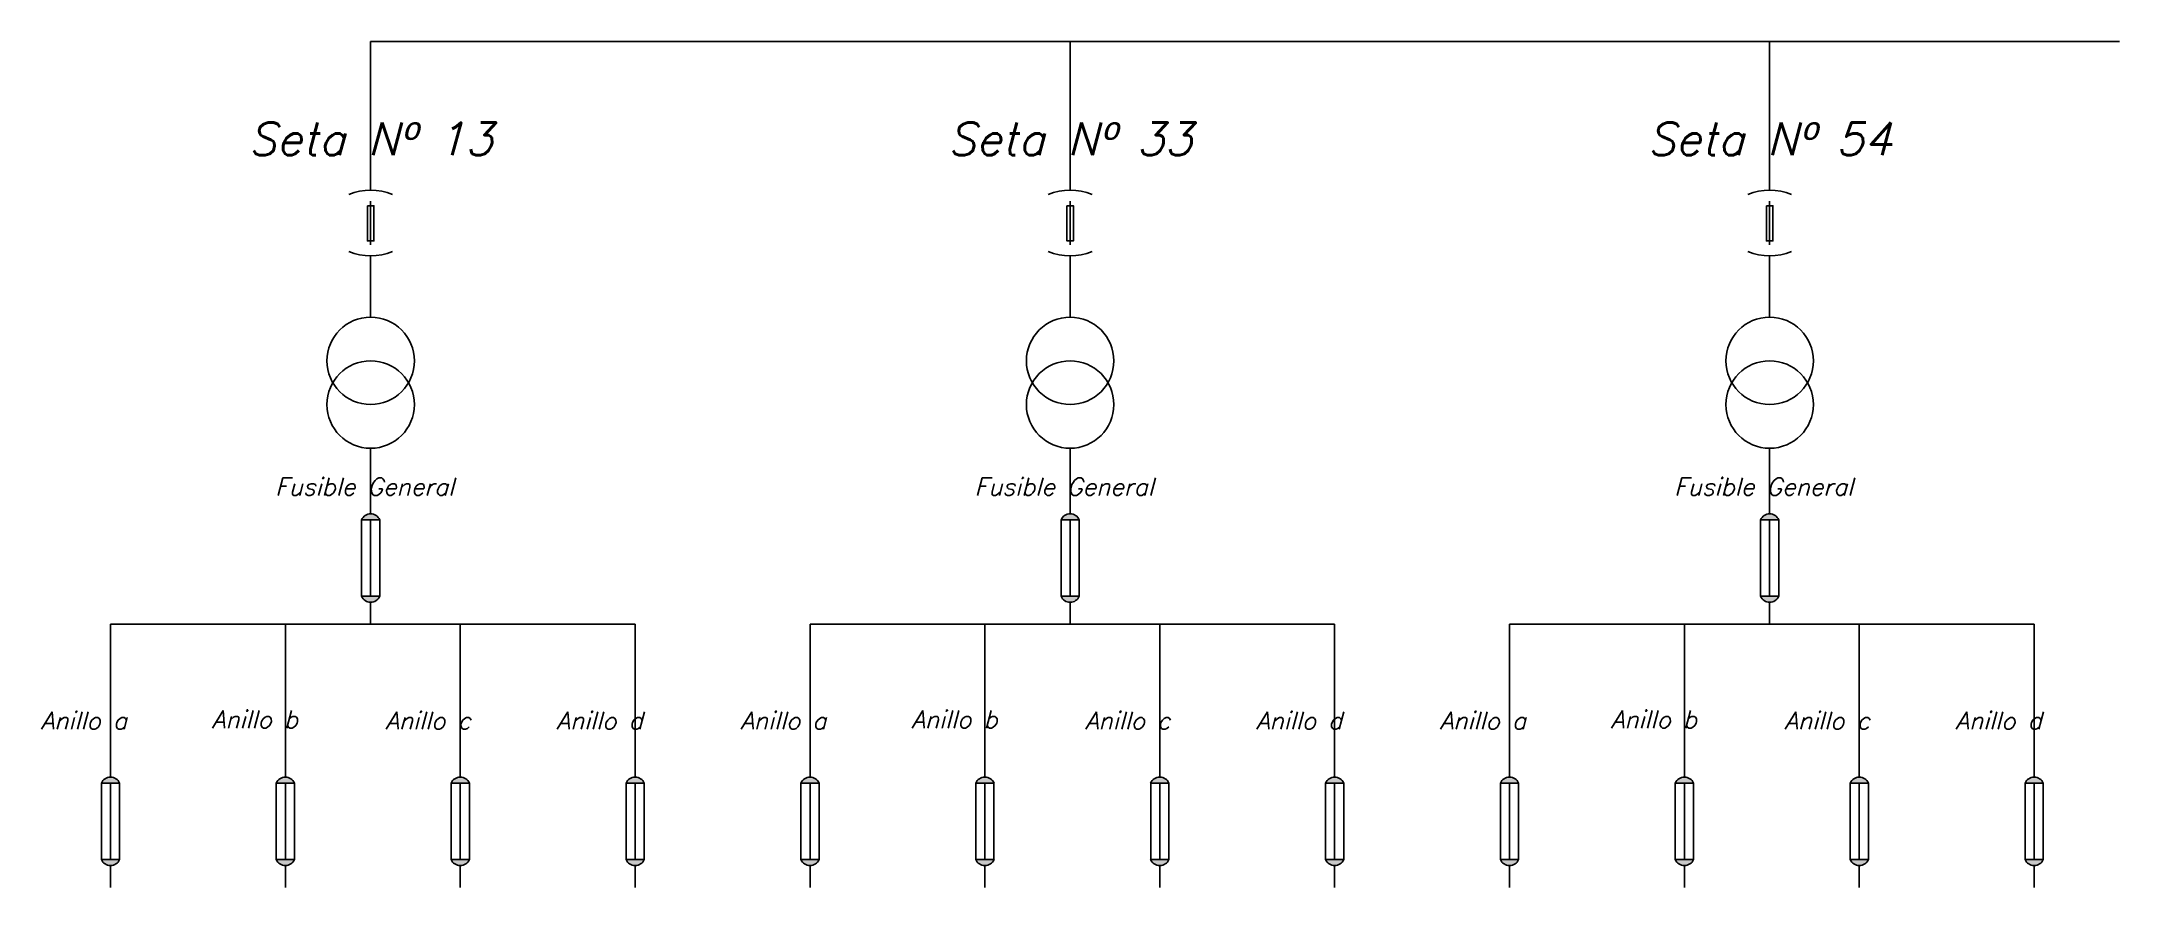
# Model space of a CAD drawing. Header units: millimetres. Extents: x 1875 to 17546, y 2661 to 4631.
# Drawn here: x 9761.5 to 10236.8, y 3352 to 3545.6 of the extents above; entities that cross this region are included whole.
import ezdxf

# ---------------------------------------------------------------- set-up
doc = ezdxf.new("R2010")
doc.units = ezdxf.units.MM
doc.styles.add('IRAM', font='ROMANS.SHX', dxfattribs={"oblique": 15, "height": 2.5})

msp = doc.modelspace()

# ---------------------------------------------------------------- texts
at = {"attachment_point": 1, "style": 'IRAM'}
for s, width, gutter_width, heights, insert, char_height in [('Seta Nº 13', 78.5185, 0, [7.76], (9808.77, 3527.07), 7.5), ('Seta Nº 33', 78.5185, 0, [7.76], (9968.77, 3527.07), 7.5), ('Seta Nº 54', 78.5185, 0, [7.76], (10128.77, 3527.07), 7.5), ('Fusible General ', 50.4157, 12.5, [0], (9814.91, 3445.75), 4), ('Fusible General ', 50.4157, 12.5, [0], (9974.91, 3445.75), 4), ('Fusible General ', 50.4157, 12.5, [0], (10134.91, 3445.75), 4), ('Anillo a', 29.4343, 12.5, [0], (9761.32, 3392.22), 4), ('Anillo b', 29.4343, 12.5, [0], (9800.45, 3392.5), 4), ('Anillo c', 29.4343, 12.5, [0], (9840.15, 3392.22), 4), ('Anillo d', 29.4343, 12.5, [0], (9879.28, 3392.22), 4), ('Anillo a', 29.4343, 12.5, [0], (9921.32, 3392.22), 4), ('Anillo b', 29.4343, 12.5, [0], (9960.45, 3392.5), 4), ('Anillo c', 29.4343, 12.5, [0], (10000.15, 3392.22), 4), ('Anillo d', 29.4343, 12.5, [0], (10039.28, 3392.22), 4), ('Anillo a', 29.4343, 12.5, [0], (10081.32, 3392.22), 4), ('Anillo b', 29.4343, 12.5, [0], (10120.45, 3392.5), 4), ('Anillo c', 29.4343, 12.5, [0], (10160.15, 3392.22), 4), ('Anillo d', 29.4343, 12.5, [0], (10199.28, 3392.22), 4)]:
    msp.add_mtext_dynamic_manual_height_columns(s, width=width, gutter_width=gutter_width, heights=heights, dxfattribs=dict(at, insert=insert, char_height=char_height))

# ---------------------------------------------------------------- hatches: boundary and pattern name
h = msp.add_hatch(color=256)
h.dxf.hatch_style = 1
h.paths.add_polyline_path([(9838.84, 3436.13, 0.672313), (9834.68, 3436.13)])
h.paths.add_polyline_path([(9838.84, 3418.67), (9834.68, 3418.67, 0.672313)])
h = msp.add_hatch(color=256)
h.dxf.hatch_style = 1
h.paths.add_polyline_path([(9998.84, 3436.13, 0.672313), (9994.68, 3436.13)])
h.paths.add_polyline_path([(9998.84, 3418.67), (9994.68, 3418.67, 0.672313)])
h = msp.add_hatch(color=256)
h.dxf.hatch_style = 1
h.paths.add_polyline_path([(10158.84, 3436.13, 0.672313), (10154.68, 3436.13)])
h.paths.add_polyline_path([(10158.84, 3418.67), (10154.68, 3418.67, 0.672313)])
h = msp.add_hatch(color=256)
h.dxf.hatch_style = 1
h.paths.add_polyline_path([(9779.34, 3375.87, 0.672313), (9775.18, 3375.87)])
h.paths.add_polyline_path([(9779.34, 3358.41), (9775.18, 3358.41, 0.672313)])
h = msp.add_hatch(color=256)
h.dxf.hatch_style = 1
h.paths.add_polyline_path([(9819.34, 3375.87, 0.672313), (9815.18, 3375.87)])
h.paths.add_polyline_path([(9819.34, 3358.41), (9815.18, 3358.41, 0.672313)])
h = msp.add_hatch(color=256)
h.dxf.hatch_style = 1
h.paths.add_polyline_path([(9859.34, 3375.87, 0.672313), (9855.18, 3375.87)])
h.paths.add_polyline_path([(9859.34, 3358.41), (9855.18, 3358.41, 0.672313)])
h = msp.add_hatch(color=256)
h.dxf.hatch_style = 1
h.paths.add_polyline_path([(9899.34, 3375.87, 0.672313), (9895.18, 3375.87)])
h.paths.add_polyline_path([(9899.34, 3358.41), (9895.18, 3358.41, 0.672313)])
h = msp.add_hatch(color=256)
h.dxf.hatch_style = 1
h.paths.add_polyline_path([(9939.34, 3375.87, 0.672313), (9935.18, 3375.87)])
h.paths.add_polyline_path([(9939.34, 3358.41), (9935.18, 3358.41, 0.672313)])
h = msp.add_hatch(color=256)
h.dxf.hatch_style = 1
h.paths.add_polyline_path([(9979.34, 3375.87, 0.672313), (9975.18, 3375.87)])
h.paths.add_polyline_path([(9979.34, 3358.41), (9975.18, 3358.41, 0.672313)])
h = msp.add_hatch(color=256)
h.dxf.hatch_style = 1
h.paths.add_polyline_path([(10019.34, 3375.87, 0.672313), (10015.18, 3375.87)])
h.paths.add_polyline_path([(10019.34, 3358.41), (10015.18, 3358.41, 0.672313)])
h = msp.add_hatch(color=256)
h.dxf.hatch_style = 1
h.paths.add_polyline_path([(10059.34, 3375.87, 0.672313), (10055.18, 3375.87)])
h.paths.add_polyline_path([(10059.34, 3358.41), (10055.18, 3358.41, 0.672313)])
h = msp.add_hatch(color=256)
h.dxf.hatch_style = 1
h.paths.add_polyline_path([(10099.34, 3375.87, 0.672313), (10095.18, 3375.87)])
h.paths.add_polyline_path([(10099.34, 3358.41), (10095.18, 3358.41, 0.672313)])
h = msp.add_hatch(color=256)
h.dxf.hatch_style = 1
h.paths.add_polyline_path([(10139.34, 3375.87, 0.672313), (10135.18, 3375.87)])
h.paths.add_polyline_path([(10139.34, 3358.41), (10135.18, 3358.41, 0.672313)])
h = msp.add_hatch(color=256)
h.dxf.hatch_style = 1
h.paths.add_polyline_path([(10179.34, 3375.87, 0.672313), (10175.18, 3375.87)])
h.paths.add_polyline_path([(10179.34, 3358.41), (10175.18, 3358.41, 0.672313)])
h = msp.add_hatch(color=256)
h.dxf.hatch_style = 1
h.paths.add_polyline_path([(10219.34, 3375.87, 0.672313), (10215.18, 3375.87)])
h.paths.add_polyline_path([(10219.34, 3358.41), (10215.18, 3358.41, 0.672313)])

# ---------------------------------------------------------------- linework, layer by layer
at = {"color": 2}
for p, q in [((9916.76, 3545.61), (9836.76, 3545.61)), ((9836.76, 3545.61), (9836.76, 3515.61)), ((9916.76, 3545.61), (9996.76, 3545.61)), ((10076.76, 3545.61), (9996.76, 3545.61)), ((9996.76, 3545.61), (9996.76, 3515.61)), ((10076.76, 3545.61), (10156.76, 3545.61)), ((10236.76, 3545.61), (10156.76, 3545.61)), ((10156.76, 3545.61), (10156.76, 3515.61))]:
    msp.add_line(p, q, dxfattribs=at)
for p, q in [((9836.76, 3515.61), (9836.76, 3511.57)), ((9996.76, 3515.61), (9996.76, 3511.57)), ((10156.76, 3515.61), (10156.76, 3511.57)), ((9836.76, 3509.07), (9836.76, 3499.07)), ((9996.76, 3509.07), (9996.76, 3499.07)), ((10156.76, 3509.07), (10156.76, 3499.07)), ((9836.76, 3492.53), (9836.76, 3496.57)), ((9996.76, 3492.53), (9996.76, 3496.57)), ((10156.76, 3492.53), (10156.76, 3496.57)), ((9836.76, 3482.53), (9836.76, 3492.53)), ((9996.76, 3482.53), (9996.76, 3492.53)), ((10156.76, 3482.53), (10156.76, 3492.53)), ((9836.76, 3452.53), (9836.76, 3442.53)), ((9996.76, 3452.53), (9996.76, 3442.53)), ((10156.76, 3452.53), (10156.76, 3442.53)), ((9836.76, 3437.53), (9836.76, 3442.53)), ((9996.76, 3437.53), (9996.76, 3442.53)), ((10156.76, 3437.53), (10156.76, 3442.53)), ((9836.76, 3436.13), (9836.76, 3418.67)), ((9996.76, 3436.13), (9996.76, 3418.67)), ((10156.76, 3436.13), (10156.76, 3418.67)), ((9836.76, 3417.27), (9836.76, 3412.27)), ((9996.76, 3417.27), (9996.76, 3412.27)), ((10156.76, 3417.27), (10156.76, 3412.27)), ((9777.26, 3377.27), (9777.26, 3382.27)), ((9817.26, 3377.27), (9817.26, 3382.27)), ((9857.26, 3377.27), (9857.26, 3382.27)), ((9897.26, 3377.27), (9897.26, 3382.27)), ((9937.26, 3377.27), (9937.26, 3382.27)), ((9977.26, 3377.27), (9977.26, 3382.27)), ((10017.26, 3377.27), (10017.26, 3382.27)), ((10057.26, 3377.27), (10057.26, 3382.27)), ((10097.26, 3377.27), (10097.26, 3382.27)), ((10137.26, 3377.27), (10137.26, 3382.27)), ((10177.26, 3377.27), (10177.26, 3382.27)), ((10217.26, 3377.27), (10217.26, 3382.27)), ((9777.26, 3375.87), (9777.26, 3358.41)), ((9817.26, 3375.87), (9817.26, 3358.41)), ((9857.26, 3375.87), (9857.26, 3358.41)), ((9897.26, 3375.87), (9897.26, 3358.41)), ((9937.26, 3375.87), (9937.26, 3358.41)), ((9977.26, 3375.87), (9977.26, 3358.41)), ((10017.26, 3375.87), (10017.26, 3358.41)), ((10057.26, 3375.87), (10057.26, 3358.41)), ((10097.26, 3375.87), (10097.26, 3358.41)), ((10137.26, 3375.87), (10137.26, 3358.41)), ((10177.26, 3375.87), (10177.26, 3358.41)), ((10217.26, 3375.87), (10217.26, 3358.41)), ((9777.26, 3357.01), (9777.26, 3352.01)), ((9817.26, 3357.01), (9817.26, 3352.01)), ((9857.26, 3357.01), (9857.26, 3352.01)), ((9897.26, 3357.01), (9897.26, 3352.01)), ((9937.26, 3357.01), (9937.26, 3352.01)), ((9977.26, 3357.01), (9977.26, 3352.01)), ((10017.26, 3357.01), (10017.26, 3352.01)), ((10057.26, 3357.01), (10057.26, 3352.01)), ((10097.26, 3357.01), (10097.26, 3352.01)), ((10137.26, 3357.01), (10137.26, 3352.01)), ((10177.26, 3357.01), (10177.26, 3352.01)), ((10217.26, 3357.01), (10217.26, 3352.01))]:
    msp.add_line(p, q)
at = {"color": 1}
for p, q in [((9857.26, 3412.27), (9777.26, 3412.27)), ((9777.26, 3412.27), (9777.26, 3382.27)), ((9817.26, 3412.27), (9817.26, 3382.27)), ((9857.26, 3412.27), (9897.26, 3412.27)), ((9857.26, 3412.27), (9857.26, 3382.27)), ((9897.26, 3412.27), (9897.26, 3382.27)), ((10017.26, 3412.27), (9937.26, 3412.27)), ((9937.26, 3412.27), (9937.26, 3382.27)), ((9977.26, 3412.27), (9977.26, 3382.27)), ((10017.26, 3412.27), (10057.26, 3412.27)), ((10017.26, 3412.27), (10017.26, 3382.27)), ((10057.26, 3412.27), (10057.26, 3382.27)), ((10177.26, 3412.27), (10097.26, 3412.27)), ((10097.26, 3412.27), (10097.26, 3382.27)), ((10137.26, 3412.27), (10137.26, 3382.27)), ((10177.26, 3412.27), (10217.26, 3412.27)), ((10177.26, 3412.27), (10177.26, 3382.27)), ((10217.26, 3412.27), (10217.26, 3382.27))]:
    msp.add_line(p, q, dxfattribs=at)
for points in [[(9836.03, 3508.02), (9837.5, 3508.02), (9837.5, 3499.97), (9836.03, 3499.97)], [(9996.03, 3508.02), (9997.5, 3508.02), (9997.5, 3499.97), (9996.03, 3499.97)], [(10156.03, 3508.02), (10157.5, 3508.02), (10157.5, 3499.97), (10156.03, 3499.97)], [(9834.68, 3436.13), (9838.84, 3436.13), (9838.84, 3418.67), (9834.68, 3418.67)], [(9994.68, 3436.13), (9998.84, 3436.13), (9998.84, 3418.67), (9994.68, 3418.67)], [(10154.68, 3436.13), (10158.84, 3436.13), (10158.84, 3418.67), (10154.68, 3418.67)], [(9775.18, 3375.87), (9779.34, 3375.87), (9779.34, 3358.41), (9775.18, 3358.41)], [(9815.18, 3375.87), (9819.34, 3375.87), (9819.34, 3358.41), (9815.18, 3358.41)], [(9855.18, 3375.87), (9859.34, 3375.87), (9859.34, 3358.41), (9855.18, 3358.41)], [(9895.18, 3375.87), (9899.34, 3375.87), (9899.34, 3358.41), (9895.18, 3358.41)], [(9935.18, 3375.87), (9939.34, 3375.87), (9939.34, 3358.41), (9935.18, 3358.41)], [(9975.18, 3375.87), (9979.34, 3375.87), (9979.34, 3358.41), (9975.18, 3358.41)], [(10015.18, 3375.87), (10019.34, 3375.87), (10019.34, 3358.41), (10015.18, 3358.41)], [(10055.18, 3375.87), (10059.34, 3375.87), (10059.34, 3358.41), (10055.18, 3358.41)], [(10095.18, 3375.87), (10099.34, 3375.87), (10099.34, 3358.41), (10095.18, 3358.41)], [(10135.18, 3375.87), (10139.34, 3375.87), (10139.34, 3358.41), (10135.18, 3358.41)], [(10175.18, 3375.87), (10179.34, 3375.87), (10179.34, 3358.41), (10175.18, 3358.41)], [(10215.18, 3375.87), (10219.34, 3375.87), (10219.34, 3358.41), (10215.18, 3358.41)]]:
    msp.add_lwpolyline(points, close=True)
for centre in [(9836.76, 3472.53), (9996.76, 3472.53), (10156.76, 3472.53), (9836.76, 3462.53), (9996.76, 3462.53), (10156.76, 3462.53)]:
    msp.add_circle(centre, 10)
for centre, radius, start, end in [((9836.76, 3498.1), 13.47, 68.2103, 111.7897), ((9996.76, 3498.1), 13.47, 68.2103, 111.7897), ((10156.76, 3498.1), 13.47, 68.2103, 111.7897), ((9836.76, 3510.04), 13.47, 248.2103, 291.7897), ((9996.76, 3510.04), 13.47, 248.2103, 291.7897), ((10156.76, 3510.04), 13.47, 248.2103, 291.7897), ((9836.76, 3435.29), 2.25, 22.1731, 157.8269), ((9996.76, 3435.29), 2.25, 22.1731, 157.8269), ((10156.76, 3435.29), 2.25, 22.1731, 157.8269), ((9836.76, 3419.52), 2.25, 202.1731, 337.8269), ((9996.76, 3419.52), 2.25, 202.1731, 337.8269), ((10156.76, 3419.52), 2.25, 202.1731, 337.8269), ((9777.26, 3375.03), 2.25, 22.1731, 157.8269), ((9817.26, 3375.03), 2.25, 22.1731, 157.8269), ((9857.26, 3375.03), 2.25, 22.1731, 157.8269), ((9897.26, 3375.03), 2.25, 22.1731, 157.8269), ((9937.26, 3375.03), 2.25, 22.1731, 157.8269), ((9977.26, 3375.03), 2.25, 22.1731, 157.8269), ((10017.26, 3375.03), 2.25, 22.1731, 157.8269), ((10057.26, 3375.03), 2.25, 22.1731, 157.8269), ((10097.26, 3375.03), 2.25, 22.1731, 157.8269), ((10137.26, 3375.03), 2.25, 22.1731, 157.8269), ((10177.26, 3375.03), 2.25, 22.1731, 157.8269), ((10217.26, 3375.03), 2.25, 22.1731, 157.8269), ((9777.26, 3359.26), 2.25, 202.1731, 337.8269), ((9817.26, 3359.26), 2.25, 202.1731, 337.8269), ((9857.26, 3359.26), 2.25, 202.1731, 337.8269), ((9897.26, 3359.26), 2.25, 202.1731, 337.8269), ((9937.26, 3359.26), 2.25, 202.1731, 337.8269), ((9977.26, 3359.26), 2.25, 202.1731, 337.8269), ((10017.26, 3359.26), 2.25, 202.1731, 337.8269), ((10057.26, 3359.26), 2.25, 202.1731, 337.8269), ((10097.26, 3359.26), 2.25, 202.1731, 337.8269), ((10137.26, 3359.26), 2.25, 202.1731, 337.8269), ((10177.26, 3359.26), 2.25, 202.1731, 337.8269), ((10217.26, 3359.26), 2.25, 202.1731, 337.8269)]:
    msp.add_arc(centre, radius, start, end)

msp.set_redraw_order([(e.dxf.handle, doc.entitydb.next_handle()) for e in msp.query("TEXT MTEXT ATTDEF DIMENSION ARC_DIMENSION")])  # texts and dimensions are drawn at this point

doc.saveas('drawing.dxf')
